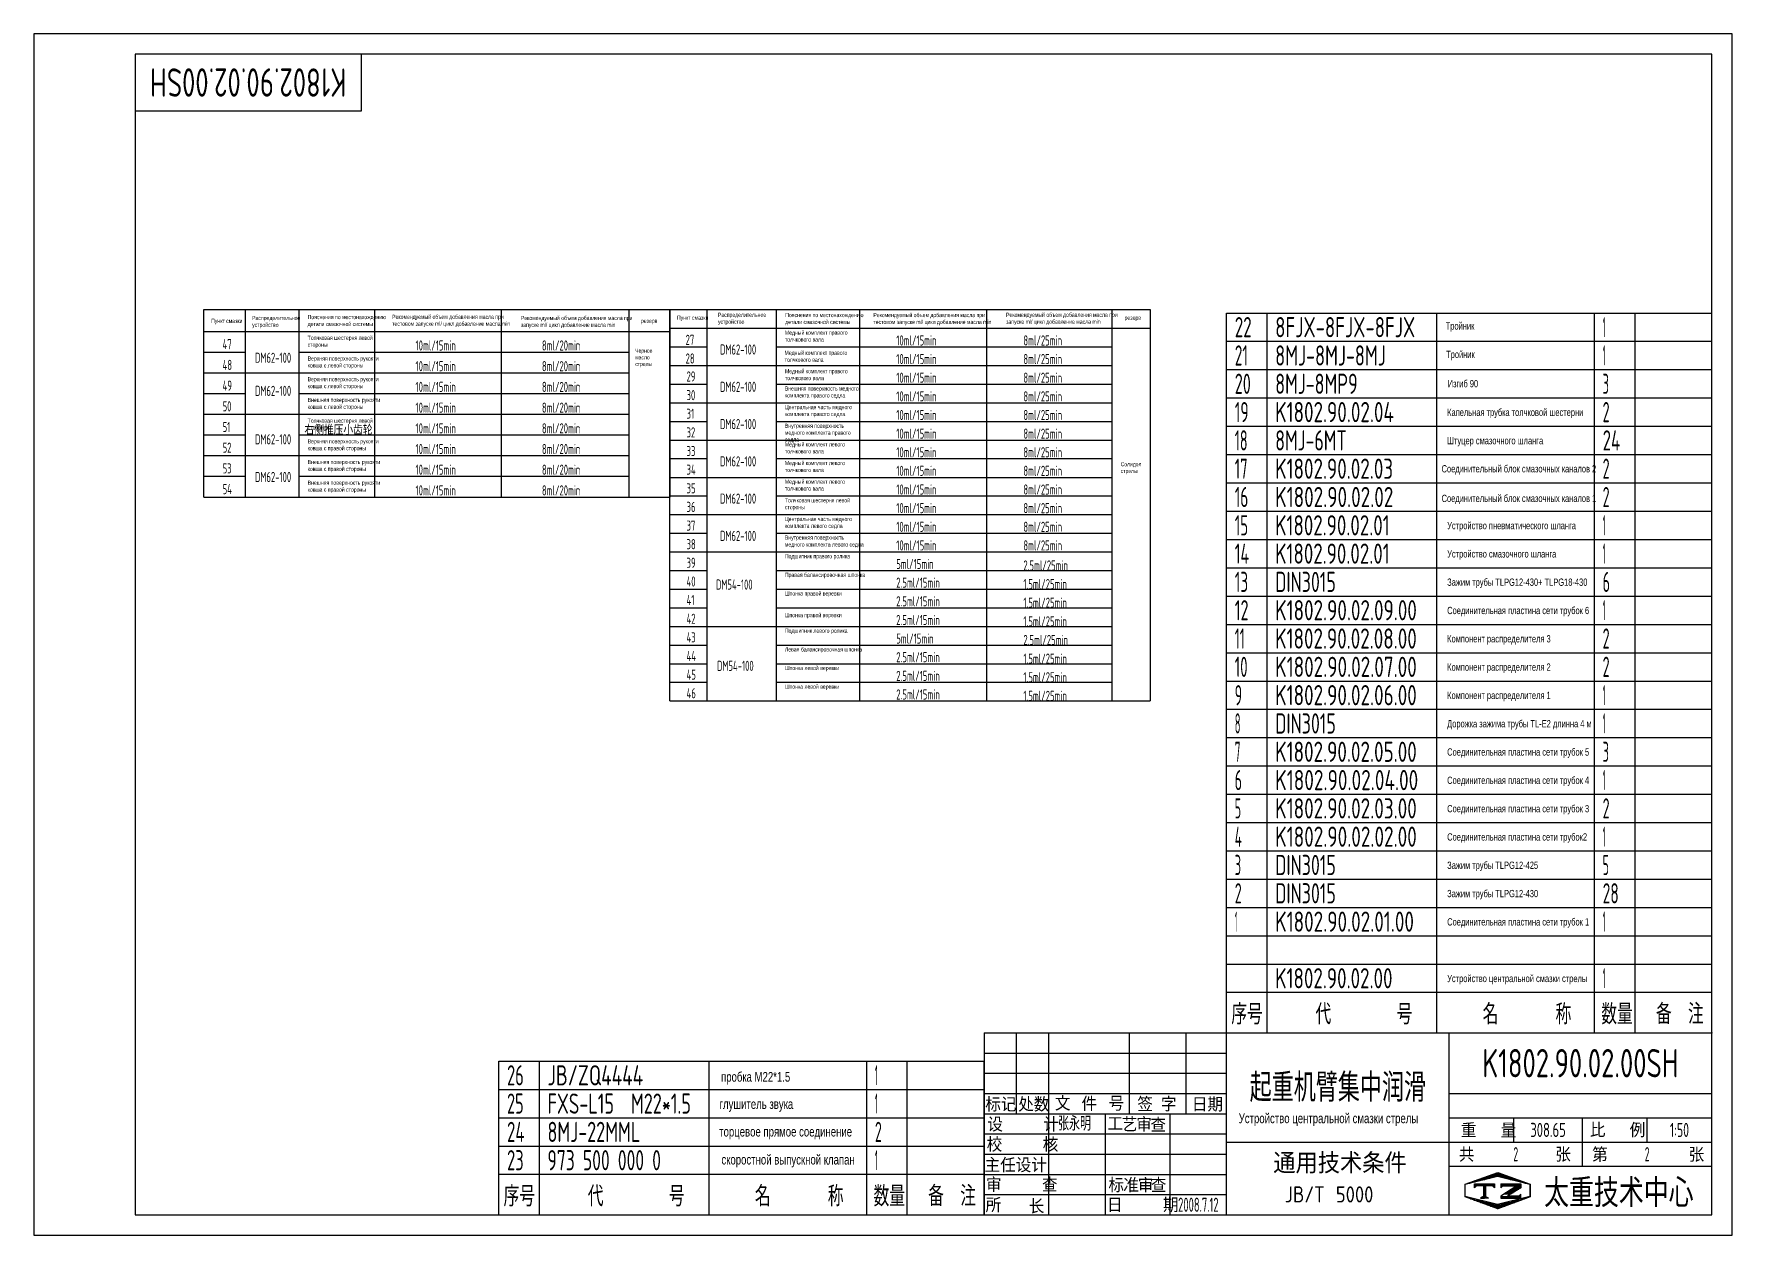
# Model space of a CAD drawing. Header units: millimetres. Extents: x 97 to 21097, y 66 to 14916.
import ezdxf
from ezdxf.enums import TextEntityAlignment as Align

# ---------------------------------------------------------------- set-up
doc = ezdxf.new("R2010")
doc.units = ezdxf.units.MM
doc.header["$LTSCALE"] = 500
doc.header["$MEASUREMENT"] = 0
doc.linetypes.add('F', pattern=[0.75, 0.5, -0.25])
for name, color, linetype in [('01', 7, 'Continuous'), ('02', 1, 'Continuous'), ('04', 2, 'F'), ('11', 3, 'Continuous'), ('THICK', 7, 'Continuous')]:
    doc.layers.add(name, color=color, linetype=linetype)
doc.styles.add('HZLIB', font='TXT', dxfattribs={"width": 0.8, "bigfont": 'hztxt.shx'})
doc.styles.get("Standard").update_dxf_attribs({"font": 'isocp', "width": 0.707, "bigfont": 'intecad.shx'})

msp = doc.modelspace()

# ---------------------------------------------------------------- texts
at = {"layer": '01', "attachment_point": 1}
for s, insert, char_height, width in [('{\\fArial|b0|i0|c204|p34;\\C3;Пункт смазки}', (2288, 11394), 51.2, 443.55), ('{\\fArial|b0|i0|c204|p34;\\C3;Распределительное устройство}', (2795, 11430), 51.2, 443.55), ('{\\fArial|b0|i0|c204|p34;\\C3;Пояснения по местонахождению детали смазочной системы}', (3482, 11441), 51.2, 790.39), ('{\\fArial|b0|i0|c204|p34;\\C3;Рекомендуемый объем добавления масла при тестовом запуске ml/ цикл добавление масла min}', (4527, 11444), 51.2, 1187.8), ('{\\fArial|b0|i0|c204|p34;\\C3;Рекомендуемый объем добавления масла при запуске ml/ цикл добавление масла min}', (6119, 11430), 51.2, 1116.68), ('{\\fArial|b0|i0|c204|p34;\\C3;резерв}', (7604, 11394), 51.2, 443.55), ('{\\fArial|b0|i0|c204|p34;\\C3;Пункт смазки}', (8049, 11433), 51.2, 443.55), ('{\\fArial|b0|i0|c204|p34;\\C3;Распределительное устройство}', (8556, 11469), 51.2, 443.55), ('{\\fArial|b0|i0|c204|p34;\\C3;Пояснения по местонахождению детали смазочной системы}', (9388, 11466), 51.2, 790.39), ('{\\fArial|b0|i0|c204|p34;\\C3;Рекомендуемый объем добавления масла при тестовом запуске ml/ цикл добавление масла min}', (10478, 11466), 51.2, 1187.8), ('{\\fArial|b0|i0|c204|p34;\\C3;Рекомендуемый объем добавления масла при запуске ml/ цикл добавление масла min}', (12119, 11469), 51.2, 1116.68), ('{\\fArial|b0|i0|c204|p34;\\C3;резерв}', (13585, 11433), 51.2, 443.55), ('{\\fArial|b0|i0|c204|p34;\\C3;Тройник}', (17556, 11351), 90, 1792.77), ('{\\fArial|b0|i0|c204|p34;\\C3;Толчковая шестерня левой стороны}', (3482, 11185), 51.2, 790.39), ('{\\fArial|b0|i0|c204|p34;\\C3;Медный комплект правого толчкового вала}', (9384, 11249), 51.2, 790.39), ('{\\fArial|b0|i0|c204|p34;\\C3;Верхняя поверхность рукояти ковша с левой стороны}', (3482, 10929), 51.2, 790.39), ('{\\fArial|b0|i0|c204|p34;\\C3;Черное масло стрелы}', (7533, 11026), 50, 286.99), ('{\\fArial|b0|i0|c204|p34;\\C3;Медный комплект правого толчкового вала}', (9380, 10999), 51.2, 790.39), ('{\\fArial|b0|i0|c204|p34;\\C3;Тройник}', (17561, 10999), 90, 1792.77), ('{\\fArial|b0|i0|c204|p34;\\C3;Медный комплект правого толчкового вала}', (9385, 10772), 51.2, 790.39), ('{\\fArial|b0|i0|c204|p34;\\C3;Верхняя поверхность рукояти ковша с левой стороны}', (3482, 10673), 51.2, 790.39), ('{\\fArial|b0|i0|c204|p34;\\C3;Внешняя поверхность медного комплекта правого седла}', (9384, 10558), 51.2, 790.39), ('{\\fArial|b0|i0|c204|p34;\\C3;Изгиб 90}', (17581, 10638), 90, 1792.77), ('{\\fArial|b0|i0|c204|p34;\\C3;Внешняя поверхность рукояти ковша с левой стороны}', (3482, 10417), 51.2, 790.39), ('{\\fArial|b0|i0|c204|p34;\\C3;Центральная часть медного комплекта правого седла}', (9384, 10328), 51.2, 790.39), ('{\\fArial|b0|i0|c204|p34;\\C3;Капельная трубка толчковой шестерни}', (17574, 10283), 90, 1792.77), ('{\\fArial|b0|i0|c204|p34;\\C3;Толчковая шестерня левой стороны}', (3482, 10161), 51.2, 790.39), ('{\\fArial|b0|i0|c204|p34;\\C3;Внутренняя поверхность медного комплекта правого седла}', (9384, 10097), 51.2, 790.39), ('{\\fArial|b0|i0|c204|p34;\\C3;Верхняя поверхность рукояти ковша с правой стороны}', (3482, 9905), 51.2, 790.39), ('{\\fArial|b0|i0|c204|p34;\\C3;Медный комплект левого толчкового вала}', (9384, 9867), 51.2, 790.39), ('{\\fArial|b0|i0|c204|p34;\\C3;Штуцер смазочного шланга}', (17574, 9933), 90, 1792.77), ('{\\fArial|b0|i0|c204|p34;\\C3;Внешняя поверхность рукояти ковша с правой стороны}', (3482, 9649), 51.2, 790.39), ('{\\fArial|b0|i0|c204|p34;\\C3;Медный комплект левого толчкового вала}', (9384, 9636), 51.2, 790.39), ('{\\fArial|b0|i0|c204|p34;\\C3;Солидол стрелы}', (13537, 9621), 50, 286.99), ('{\\fArial|b0|i0|c204|p34;\\C3;Соединительный блок смазочных каналов \\fArial|b0|i0|c0|p34;2}', (17505, 9585), 90, 1847.35), ('{\\fArial|b0|i0|c204|p34;\\C3;Внешняя поверхность рукояти ковша с правой стороны}', (3482, 9393), 51.2, 790.39), ('{\\fArial|b0|i0|c204|p34;\\C3;Медный комплект левого толчкового вала}', (9384, 9406), 51.2, 790.39), ('{\\fArial|b0|i0|c204|p34;\\C3;Толчковая шестерня левой стороны}', (9384, 9176), 51.2, 790.39), ('{\\fArial|b0|i0|c204|p34;\\C3;Соединительный блок смазочных каналов \\fArial|b0|i0|c0|p34;1}', (17505, 9219), 90, 1838.74), ('{\\fArial|b0|i0|c204|p34;\\C3;Центральная часть медного комплекта левого седла}', (9384, 8945), 51.2, 790.39), ('{\\fArial|b0|i0|c204|p34;\\C3;Устройство пневматического шланга}', (17574, 8883), 90, 1792.77), ('{\\fArial|b0|i0|c204|p34;\\C3;Внутренняя поверхность медного комплекта левого седла}', (9384, 8715), 51.2, 790.39), ('{\\fArial|b0|i0|c204|p34;\\C3;Подшипник правого ролика}', (9384, 8484), 51.2, 790.39), ('{\\fArial|b0|i0|c204|p34;\\C3;Устройство смазочного шланга}', (17574, 8533), 90, 1792.77), ('{\\fArial|b0|i0|c204|p34;\\C3;Правая балансировочная шпонка}', (9384, 8254), 51.2, 790.39), ('{\\fArial|b0|i0|c204|p34;\\C3;Шпонка правой веревки}', (9384, 8024), 51.2, 790.39), ('{\\fArial|b0|i0|c204|p34;\\C3;Зажим трубы TLPG12-430+ TLPG18-430}', (17574, 8183), 90, 1792.77), ('{\\fArial|b0|i0|c204|p34;\\C3;Соединительная пластина сети трубок 6}', (17574, 7833), 90, 1792.77), ('{\\fArial|b0|i0|c204|p34;\\C3;Шпонка правой веревки}', (9382, 7756), 51.2, 790.39), ('{\\fArial|b0|i0|c204|p34;\\C3;Подшипник левого ролика}', (9384, 7563), 51.2, 790.39), ('{\\fArial|b0|i0|c204|p34;\\C3;Компонент распределителя 3}', (17574, 7483), 90, 1792.77), ('{\\fArial|b0|i0|c204|p34;\\C3;Левая балансировочная шпонка}', (9384, 7332), 51.2, 790.39), ('{\\fArial|b0|i0|c204|p34;\\C3;Шпонка левой веревки}', (9384, 7102), 51.2, 790.39), ('{\\fArial|b0|i0|c204|p34;\\C3;Компонент распределителя 2}', (17574, 7133), 90, 1792.77), ('{\\fArial|b0|i0|c204|p34;\\C3;Шпонка левой веревки}', (9384, 6872), 51.2, 790.39), ('{\\fArial|b0|i0|c204|p34;\\C3;Компонент распределителя 1}', (17574, 6783), 90, 1792.77), ('{\\fArial|b0|i0|c204|p34;\\C3;Дорожка зажима трубы TL-E2 длинна 4 м}', (17574, 6433), 90, 1792.77), ('{\\fArial|b0|i0|c204|p34;\\C3;Соединительная пластина сети трубок 5}', (17574, 6083), 90, 1792.77), ('{\\fArial|b0|i0|c204|p34;\\C3;Соединительная пластина сети трубок \\fArial|b0|i0|c0|p34;4}', (17574, 5733), 90, 1792.77), ('{\\fArial|b0|i0|c204|p34;\\C3;Соединительная пластина сети трубок \\fArial|b0|i0|c0|p34;3}', (17574, 5383), 90, 1792.77), ('{\\fArial|b0|i0|c204|p34;\\C3;Соединительная пластина сети трубок\\fArial|b0|i0|c0|p34;2}', (17574, 5033), 90, 1792.77), ('{\\fArial|b0|i0|c204|p34;\\C3;Зажим трубы TLPG12-425}', (17574, 4683), 90, 1792.77), ('{\\fArial|b0|i0|c204|p34;\\C3;Зажим трубы TLPG12-430}', (17574, 4333), 90, 1792.77), ('{\\fArial|b0|i0|c204|p34;\\C3;Соединительная пластина сети трубок \\fArial|b0|i0|c0|p34;1}', (17574, 3983), 90, 1792.77), ('{\\fArial|b0|i0|c204|p34;\\C3;Устройство центральной смазки стрелы}', (17574, 3283), 90, 1792.77), ('{\\fArial|b0|i0|c204|p34;\\C3;пробка\\fArial|b0|i0|c0|p34; M22*1.5}', (8594, 2082), 120, 1792.77), ('{\\fArial|b0|i0|c204|p34;\\C3;глушитель звука}', (8575, 1745), 120, 1792.77), ('{\\fArial|b0|i0|c204|p34;\\C3;Устройство центральной смазки стрелы}', (14996, 1569), 120, 2256.48), ('{\\fArial|b0|i0|c204|p34;\\C3;торцевое прямое соединение}', (8571, 1404), 120, 1792.77), ('{\\fArial|b0|i0|c204|p34;\\C3;скоростной выпускной клапан}', (8599, 1058), 120, 1792.77)]:
    msp.add_mtext(s, dxfattribs=dict(at, insert=insert, char_height=char_height, width=width))
at = {"layer": '11', "width": 0.696351}
msp.add_text('K1802.90.02.00SH', height=350, rotation=180, dxfattribs=at).set_placement((3960, 14491), (1533, 14491), align=Align.FIT)
at = {"layer": '11'}
for s, height, width, p, p2 in [('22', 250, 0.639754, (14947, 11166), (15156, 11166)), ('8FJX-8FJX-8FJX', 250, 0.696342, (15447, 11166), (17179, 11166)), ('1', 250, 0.404, (19497, 11166), (19532, 11166)), ('21', 250, 0.623098, (14947, 10816), (15110, 10816)), ('8MJ-8MJ-8MJ', 250, 0.693561, (15447, 10816), (16815, 10816)), ('1', 250, 0.404, (19497, 10816), (19532, 10816)), ('20', 250, 0.636567, (14947, 10466), (15146, 10466)), ('8MJ-8MP9', 250, 0.689091, (15447, 10466), (16467, 10466)), ('3', 250, 0.527686, (19497, 10466), (19575, 10466)), ('19', 250, 0.612447, (14947, 10116), (15119, 10116)), ('K1802.90.02.04', 250, 0.694462, (15447, 10116), (16915, 10116)), ('2', 250, 0.562593, (19497, 10116), (19583, 10116)), ('18', 250, 0.606, (14947, 9766), (15106, 9766)), ('8MJ-6MT', 250, 0.686408, (15447, 9766), (16331, 9766)), ('24', 250, 0.641743, (19497, 9766), (19714, 9766)), ('17', 250, 0.606, (14947, 9416), (15106, 9416)), ('K1802.90.02.03', 250, 0.694375, (15447, 9416), (16905, 9416)), ('2', 250, 0.562593, (19497, 9416), (19583, 9416)), ('16', 250, 0.610556, (14947, 9066), (15115, 9066)), ('K1802.90.02.02', 250, 0.694403, (15447, 9066), (16908, 9066)), ('2', 250, 0.562593, (19497, 9066), (19583, 9066)), ('15', 250, 0.609833, (14947, 8716), (15113, 8716)), ('K1802.90.02.01', 250, 0.694001, (15447, 8716), (16862, 8716)), ('1', 250, 0.404, (19497, 8716), (19532, 8716)), ('14', 250, 0.614783, (14947, 8366), (15124, 8366)), ('K1802.90.02.01', 250, 0.694001, (15447, 8366), (16862, 8366)), ('1', 250, 0.404, (19497, 8366), (19532, 8366)), ('13', 250, 0.609833, (14947, 8016), (15113, 8016)), ('DIN3015', 250, 0.682851, (15447, 8016), (16197, 8016)), ('6', 250, 0.600695, (19497, 8016), (19587, 8016)), ('12', 250, 0.611465, (14947, 7666), (15117, 7666)), ('K1802.90.02.09.00', 250, 0.696461, (15447, 7666), (17199, 7666)), ('1', 250, 0.404, (19497, 7666), (19532, 7666)), ('11', 250, 0.582235, (14947, 7316), (15071, 7316)), ('K1802.90.02.08.00', 250, 0.696457, (15447, 7316), (17198, 7316)), ('2', 250, 0.562593, (19497, 7316), (19583, 7316)), ('10', 250, 0.606076, (14947, 6966), (15106, 6966)), ('K1802.90.02.07.00', 250, 0.696457, (15447, 6966), (17198, 6966)), ('2', 250, 0.562593, (19497, 6966), (19583, 6966)), ('9', 250, 0.579528, (14947, 6616), (15037, 6616)), ('K1802.90.02.06.00', 250, 0.696457, (15447, 6616), (17198, 6616)), ('1', 250, 0.404, (19497, 6616), (19532, 6616)), ('8', 250, 0.514182, (14947, 6266), (15018, 6266)), ('DIN3015', 250, 0.682851, (15447, 6266), (16197, 6266)), ('1', 250, 0.404, (19497, 6266), (19532, 6266)), ('7', 250, 0.514182, (14947, 5916), (15018, 5916)), ('K1802.90.02.05.00', 250, 0.696457, (15447, 5916), (17198, 5916)), ('3', 250, 0.527686, (19497, 5916), (19575, 5916)), ('6', 250, 0.600695, (14947, 5566), (15037, 5566)), ('K1802.90.02.04.00', 250, 0.696561, (15447, 5566), (17216, 5566)), ('1', 250, 0.404, (19497, 5566), (19532, 5566)), ('5', 250, 0.527686, (14947, 5216), (15025, 5216)), ('K1802.90.02.03.00', 250, 0.696457, (15447, 5216), (17198, 5216)), ('2', 250, 0.562593, (19497, 5216), (19583, 5216)), ('4', 250, 0.543846, (14947, 4866), (15035, 4866)), ('K1802.90.02.02.00', 250, 0.696457, (15447, 4866), (17198, 4866)), ('1', 250, 0.404, (19497, 4866), (19532, 4866)), ('3', 250, 0.527686, (14947, 4516), (15025, 4516)), ('DIN3015', 250, 0.682851, (15447, 4516), (16197, 4516)), ('5', 250, 0.527686, (19497, 4516), (19575, 4516)), ('2', 250, 0.562593, (14947, 4166), (15033, 4166)), ('DIN3015', 250, 0.682851, (15447, 4166), (16197, 4166)), ('28', 250, 0.636523, (19497, 4166), (19696, 4166)), ('1', 250, 0.404, (14947, 3816), (14982, 3816)), ('K1802.90.02.01.00', 250, 0.696244, (15447, 3816), (17163, 3816)), ('1', 250, 0.404, (19497, 3816), (19532, 3816)), ('K1802.90.02.00', 250, 0.694314, (15447, 3116), (16898, 3116)), ('1', 250, 0.404, (19497, 3116), (19532, 3116)), ('K1802.90.02.00SH', 350, 0.696351, (18008, 2016), (20435, 2016)), ('26', 250, 0.639213, (5947, 1916), (6155, 1916)), ('JB/ZQ4444', 250, 0.691518, (6447, 1916), (7631, 1916)), ('1', 250, 0.404, (10497, 1916), (10532, 1916)), ('起重机臂集中润滑', 350, 0.704779, (15131, 1714), (17313, 1714)), ('25', 250, 0.638783, (5947, 1566), (6153, 1566)), ('FXS-L15  M22*1.5', 250, 0.696594, (6447, 1566), (8222, 1566)), ('1', 250, 0.404, (10497, 1566), (10532, 1566)), ('24', 250, 0.641743, (5947, 1216), (6164, 1216)), ('8MJ-22MML', 250, 0.691053, (6447, 1216), (7596, 1216)), ('2', 250, 0.562593, (10497, 1216), (10583, 1216)), ('308.65', 175, 0.678271, (18603, 1278), (19041, 1278)), ('1:50', 175, 0.655288, (20329, 1278), (20565, 1278)), ('23', 250, 0.638783, (5947, 866), (6153, 866)), ('973 500 000 0', 250, 0.697162, (6447, 866), (7851, 866)), ('1', 250, 0.404, (10497, 866), (10532, 866)), ('2', 175, 0.562593, (18392, 978), (18452, 978)), ('2', 175, 0.562593, (20017, 978), (20077, 978)), ('2008.7.12', 175, 0.54839, (14247, 353), (14747, 353))]:
    msp.add_text(s, height=height, dxfattribs=dict(at, width=width)).set_placement(p, p2, align=Align.FIT)
at = {"layer": '11', "ltscale": 1.25, "width": 0.688115}
for s, p in [('47', (2430, 11018)), ('27', (8156, 11072)), ('10ml/15min', (10761, 11064)), ('8ml/25min', (12333, 11064)), ('DM62-100', (2830, 10850)), ('10ml/15min', (4816, 11002)), ('8ml/20min', (6379, 11002)), ('28', (8156, 10841)), ('DM62-100', (8581, 10952)), ('10ml/15min', (10761, 10834)), ('8ml/25min', (12333, 10834)), ('48', (2430, 10762)), ('10ml/15min', (4816, 10746)), ('8ml/20min', (6379, 10746)), ('29', (8168, 10619)), ('10ml/15min', (10761, 10604)), ('8ml/25min', (12333, 10604)), ('49', (2430, 10506)), ('DM62-100', (2830, 10441)), ('10ml/15min', (4816, 10490)), ('8ml/20min', (6379, 10490)), ('30', (8168, 10388)), ('DM62-100', (8581, 10491)), ('50', (2430, 10250)), ('10ml/15min', (4816, 10234)), ('8ml/20min', (6379, 10234)), ('10ml/15min', (10761, 10373)), ('8ml/25min', (12333, 10373)), ('51', (2430, 9994)), ('右侧推压小齿轮', (3442, 9959)), ('10ml/15min', (4816, 9978)), ('8ml/20min', (6379, 9978)), ('31', (8168, 10158)), ('DM62-100', (8581, 10030)), ('10ml/15min', (10761, 10143)), ('8ml/25min', (12333, 10143)), ('DM62-100', (2830, 9842)), ('32', (8168, 9927)), ('10ml/15min', (10761, 9912)), ('8ml/25min', (12333, 9912)), ('52', (2430, 9738)), ('10ml/15min', (4816, 9722)), ('8ml/20min', (6379, 9722)), ('33', (8168, 9697)), ('DM62-100', (8581, 9569)), ('10ml/15min', (10761, 9682)), ('8ml/25min', (12333, 9682)), ('53', (2430, 9482)), ('DM62-100', (2830, 9376)), ('10ml/15min', (4816, 9466)), ('8ml/20min', (6379, 9466)), ('34', (8168, 9467)), ('10ml/15min', (10761, 9452)), ('8ml/25min', (12333, 9452)), ('54', (2430, 9226)), ('10ml/15min', (4816, 9210)), ('8ml/20min', (6379, 9210)), ('35', (8168, 9236)), ('10ml/15min', (10761, 9221)), ('8ml/25min', (12333, 9221)), ('36', (8168, 9006)), ('DM62-100', (8581, 9109)), ('10ml/15min', (10761, 8991)), ('8ml/25min', (12333, 8991)), ('37', (8168, 8775)), ('10ml/15min', (10761, 8760)), ('8ml/25min', (12333, 8760)), ('38', (8168, 8545)), ('DM62-100', (8581, 8648)), ('10ml/15min', (10761, 8530)), ('8ml/25min', (12333, 8530)), ('39', (8168, 8315)), ('5ml/15min', (10761, 8300)), ('2.5ml/25min', (12333, 8282)), ('40', (8168, 8084)), ('2.5ml/15min', (10761, 8069)), ('DM54-100', (8531, 8046)), ('1.5ml/25min', (12333, 8052)), ('41', (8168, 7854)), ('2.5ml/15min', (10761, 7839)), ('1.5ml/25min', (12333, 7822)), ('42', (8168, 7623)), ('2.5ml/15min', (10761, 7608)), ('1.5ml/25min', (12333, 7591)), ('43', (8168, 7393)), ('5ml/15min', (10761, 7378)), ('2.5ml/25min', (12333, 7361)), ('44', (8168, 7163)), ('DM54-100', (8544, 7041)), ('2.5ml/15min', (10761, 7148)), ('1.5ml/25min', (12333, 7130)), ('45', (8168, 6932)), ('2.5ml/15min', (10761, 6917)), ('1.5ml/25min', (12333, 6900)), ('46', (8168, 6702)), ('2.5ml/15min', (10761, 6687)), ('1.5ml/25min', (12333, 6670))]:
    msp.add_text(s, height=125, dxfattribs=at).set_placement(p)

# ---------------------------------------------------------------- blocks, each defined once
blk = doc.blocks.new('*X114')
at = {"color": 0}
for p, q in [((122.34, 4.5), (123.72, 4.5)), ((122.82, 4.8), (123.24, 4.8))]:
    blk.add_line(p, q, dxfattribs=at)
blk = doc.blocks.new('*X113')
at = {"color": 0}
for p, q in [((120.53, 7.8), (125.53, 7.8)), ((120.53, 7.5), (125.53, 7.5)), ((120.53, 7.2), (120.79, 7.2)), ((125.27, 7.2), (125.53, 7.2))]:
    blk.add_line(p, q, dxfattribs=at)
blk = doc.blocks.new('*X112')
at = {"color": 0}
for p, q in [((119.8, 8.4), (120.72, 8.4)), ((120.66, 8.7), (121.92, 8.7)), ((121.52, 9), (123.12, 9)), ((122.38, 9.3), (124.32, 9.3)), ((123.24, 9.6), (125.52, 9.6)), ((124.1, 9.9), (128.52, 9.9)), ((124.97, 10.2), (127.67, 10.2)), ((125.83, 10.5), (126.82, 10.5)), ((127.02, 9.6), (129.37, 9.6)), ((128.22, 9.3), (130.22, 9.3)), ((129.42, 9), (131.07, 9)), ((130.62, 8.7), (131.92, 8.7)), ((131.82, 8.4), (132.77, 8.4)), ((118.22, 7.8), (118.32, 7.8)), ((118.22, 7.5), (118.27, 7.5)), ((118.22, 7.2), (118.27, 7.2)), ((118.22, 6.9), (118.27, 6.9)), ((118.22, 6.6), (118.27, 6.6)), ((118.22, 6.3), (118.27, 6.3)), ((118.22, 6), (118.27, 6)), ((118.22, 5.7), (118.27, 5.7)), ((118.22, 5.4), (118.27, 5.4)), ((118.22, 5.1), (118.27, 5.1)), ((118.22, 4.8), (118.27, 4.8)), ((118.79, 4.5), (119.42, 4.5)), ((118.94, 8.1), (119.52, 8.1)), ((119.61, 4.2), (120.62, 4.2)), ((131.92, 4.2), (132.95, 4.2)), ((133.02, 8.1), (133.62, 8.1)), ((133.12, 4.5), (133.76, 4.5)), ((134.22, 7.8), (134.32, 7.8)), ((134.27, 7.5), (134.32, 7.5)), ((134.27, 7.2), (134.32, 7.2)), ((134.27, 6.9), (134.32, 6.9)), ((134.27, 6.6), (134.32, 6.6)), ((134.27, 6.3), (134.32, 6.3)), ((134.27, 6), (134.32, 6)), ((134.27, 5.7), (134.32, 5.7)), ((134.27, 5.4), (134.32, 5.4)), ((134.27, 5.1), (134.32, 5.1)), ((134.27, 4.8), (134.32, 4.8)), ((120.43, 3.9), (121.82, 3.9)), ((121.26, 3.6), (123.02, 3.6)), ((122.08, 3.3), (124.22, 3.3)), ((122.91, 3), (125.42, 3)), ((123.73, 2.7), (128.89, 2.7)), ((124.55, 2.4), (128.07, 2.4)), ((125.38, 2.1), (127.26, 2.1)), ((126.2, 1.8), (126.45, 1.8)), ((127.12, 3), (129.7, 3)), ((128.32, 3.3), (130.51, 3.3)), ((129.52, 3.6), (131.32, 3.6)), ((130.72, 3.9), (132.14, 3.9))]:
    blk.add_line(p, q, dxfattribs=at)
blk = doc.blocks.new('*X115')
at = {"color": 0}
for p, q in [((127.06, 7.8), (132.06, 7.8)), ((127.06, 7.5), (132.06, 7.5)), ((127.06, 7.2), (127.32, 7.2)), ((127.84, 5.4), (129.64, 5.4)), ((128.3, 5.7), (130.1, 5.7)), ((128.77, 6), (130.57, 6)), ((129.23, 6.3), (131.04, 6.3)), ((129.7, 6.6), (131.51, 6.6)), ((130.16, 6.9), (131.98, 6.9)), ((130.62, 7.2), (132.06, 7.2))]:
    blk.add_line(p, q, dxfattribs=at)
blk = doc.blocks.new('*X116')
at = {"color": 0}
for p, q in [((127.06, 4.8), (132.06, 4.8)), ((127.06, 4.5), (132.06, 4.5)), ((131.84, 5.1), (132.06, 5.1))]:
    blk.add_line(p, q, dxfattribs=at)
blk = doc.blocks.new('headb')
at = {"layer": 'THICK'}
for p, q in [((-180, 45), (-180, 0)), ((-180, 45), (0, 45)), ((-172, 44.98), (-172, 45)), ((-172, 25), (-172, 45)), ((-164, 0), (-164, 45)), ((-144, 25), (-144, 45)), ((-130, 25), (-130, 45)), ((-120, 0), (-120, 45)), ((-65, 0), (-65, 45)), ((0, 0), (0, 45)), ((-180, 30), (-120, 30)), ((-65, 30), (0, 30)), ((-180, 25), (-120, 25)), ((-150, 0), (-150, 25)), ((-134, 0), (-134, 25)), ((-65, 24), (0, 24)), ((-49, 18), (-49, 24)), ((-32, 12), (-32, 24)), ((-16, 18), (-16, 24)), ((-120, 17.93), (-65, 17.93)), ((-65, 18), (0, 18)), ((-65, 12), (0, 12)), ((-180, 0), (0, 0))]:
    blk.add_line(p, q, dxfattribs=at)
at = {"layer": 'THICK', "color": 3}
for p, q in [((-180, 40), (-120, 40)), ((-180, 35), (-120, 35)), ((-180, 20), (-120, 20)), ((-180, 15), (-120, 15)), ((-180, 10), (-120, 10)), ((-61.04, 7.61), (-52.93, 10.43)), ((-60.99, 7.54), (-52.99, 9.54)), ((-52.99, 9.54), (-44.99, 7.54)), ((-52.93, 10.43), (-44.93, 7.61)), ((-180, 5), (-120, 5)), ((-61.04, 4.46), (-61.04, 7.61)), ((-52.93, 1.51), (-61.04, 4.46)), ((-60.99, 4.54), (-60.99, 7.54)), ((-52.99, 2.54), (-60.99, 4.54)), ((-58.73, 6.7), (-58.73, 7.7)), ((-58.73, 7.7), (-53.73, 7.7)), ((-58.23, 7.2), (-58.73, 6.7)), ((-54.23, 7.2), (-58.23, 7.2)), ((-56.23, 4.69), (-57.2, 4.08)), ((-56.45, 7.2), (-56.45, 4.46)), ((-56.23, 7.2), (-56.23, 4.46)), ((-56.23, 4.69), (-55.26, 4.08)), ((-55.98, 7.2), (-55.98, 4.46)), ((-53.73, 6.7), (-54.23, 7.2)), ((-53.73, 7.7), (-53.73, 6.7)), ((-44.99, 4.54), (-52.99, 2.54)), ((-44.93, 4.46), (-52.93, 1.51)), ((-52.2, 7.7), (-52.2, 6.7)), ((-52.2, 7.7), (-47.2, 7.7)), ((-52.2, 6.7), (-51.7, 7.2)), ((-48.26, 7.2), (-52.2, 4.65)), ((-52.2, 4.65), (-52.2, 4.08)), ((-51.7, 7.2), (-48.26, 7.2)), ((-49.76, 5.07), (-50.52, 4.58)), ((-47.7, 4.58), (-50.52, 4.58)), ((-47.2, 6.71), (-49.76, 5.07)), ((-47.2, 5.08), (-47.7, 4.58)), ((-47.2, 7.7), (-47.2, 6.7)), ((-47.2, 4.08), (-47.2, 5.08)), ((-44.99, 7.54), (-44.99, 4.54)), ((-44.93, 7.61), (-44.93, 4.46)), ((-57.2, 4.08), (-56.23, 4.08)), ((-55.26, 4.08), (-56.23, 4.08)), ((-52.2, 4.08), (-47.2, 4.08))]:
    blk.add_line(p, q, dxfattribs=at)
for name in ['*X112', '*X113', '*X114', '*X115', '*X116']:
    blk.add_blockref(name, (-179.26, -0.24), dxfattribs=at)
at = {"insert": (-161.72, 24.32), "char_height": 3.5, "width": 10.6801, "attachment_point": 1}
blk.add_mtext('张永明', dxfattribs=at)
at = {"layer": 'THICK', "color": 3}
for s, height, p in [('文', 3.5, (-160.55, 27.69)), ('件', 3.5, (-153.97, 27.57)), ('号', 3.5, (-147.27, 27.57)), ('标记', 3.5, (-175.84, 27.44)), ('处数', 3.5, (-167.69, 27.44)), ('日期', 3.5, (-124.75, 27.41)), ('工', 3.5, (-147.58, 22.5)), ('艺', 3.5, (-144.03, 22.5)), ('审', 3.5, (-140.42, 22.5)), ('查', 3.5, (-136.94, 22.36)), ('共          张', 3.5, (-48.72, 15.02)), ('第          张', 3.5, (-15.74, 15.02)), ('通用技术条件', 5, (-91.97, 12.99)), ('标', 3.5, (-147.32, 7.46)), ('准', 3.5, (-143.65, 7.46)), ('审', 3.5, (-140.04, 7.46)), ('查', 3.5, (-136.84, 7.46)), ('所', 3.5, (-177.7, 2.53)), ('长', 3.5, (-167.02, 2.21))]:
    blk.add_text(s, height=height, dxfattribs=at).set_placement(p, align=Align.MIDDLE)
for s, p in [('签 字', (-142.1, 25.56)), ('设     计', (-179.18, 20.57)), ('重   量', (-62.07, 19.09)), ('比   例', (-30.16, 19.17)), ('校     核', (-179.36, 15.59)), ('主任设计', (-179.87, 10.5)), ('审     查', (-179.54, 5.64)), ('日     期', (-149.6, 0.66))]:
    blk.add_text(s, height=3.5, dxfattribs=at).set_placement(p)
at = {"layer": 'THICK', "color": 3, "width": 0.8}
blk.add_text('太重技术中心', height=7, dxfattribs=at).set_placement((-41.48, 1.9))
at = {"layer": 'THICK', "color": 3, "style": 'HZLIB', "width": 0.8}
blk.add_text('JB/T 5000', height=4, dxfattribs=at).set_placement((-105.63, 3.05))
blk = doc.blocks.new('*U118', base_point=(251.96, 168.31))
at = {"layer": '01'}
for p, q in [((251.96, 168.31), (251.96, 182.31)), ((195.96, 168.31), (251.96, 168.31))]:
    blk.add_line(p, q, dxfattribs=at)
blk = doc.blocks.new('*U119')
at = {"layer": '01'}
for points in [[(415, 292), (25, 292)], [(25, 292), (25, 5)], [(415, 5), (415, 292)], [(25, 5), (415, 5)]]:
    blk.add_lwpolyline(points, dxfattribs=at)
at = {"layer": '02'}
for points in [[(420, 297), (0, 297)], [(0, 297), (0, 0)], [(420, 0), (420, 297)], [(0, 0), (420, 0)]]:
    blk.add_lwpolyline(points, dxfattribs=at)
blk = doc.blocks.new('*U120', base_point=(359.89, 98.08))
at = {"layer": '01'}
blk.add_line((239.89, 98.08), (239.89, 108.08), dxfattribs=at)
at = {"layer": '01', "color": 7}
for p, q in [((249.89, 98.08), (249.89, 108.08)), ((291.89, 98.08), (291.89, 108.08)), ((330.89, 98.08), (330.89, 108.08)), ((340.89, 98.08), (340.89, 108.08))]:
    blk.add_line(p, q, dxfattribs=at)
at = {"layer": 'THICK'}
for p, q in [((359.89, 108.08), (239.89, 108.08)), ((359.89, 98.08), (359.89, 108.08)), ((239.89, 98.08), (359.89, 98.08))]:
    blk.add_line(p, q, dxfattribs=at)
at = {"layer": '11', "width": 0.707}
for s, p in [('序号', (241.04, 100.17)), ('代        号', (261.87, 100.19)), ('名       称', (303.2, 100.18)), (' 数量', (330.53, 100.17)), ('备  注', (346.06, 100.24))]:
    blk.add_text(s, height=5, dxfattribs=at).set_placement(p)
blk = doc.blocks.new('*U121')
at = {"layer": '01'}
for p, q in [((0, -350), (0, 0)), ((6000, -350), (6000, 0))]:
    blk.add_line(p, q, dxfattribs=at)
at = {"layer": '02'}
for p, q in [((0, 0), (500, 0)), ((500, -350), (500, 0)), ((500, 0), (2600, 0)), ((2600, -350), (2600, 0)), ((2600, 0), (4550, 0)), ((4550, -350), (4550, 0)), ((4550, 0), (5050, 0)), ((5050, -350), (5050, 0)), ((5050, 0), (6000, 0))]:
    blk.add_line(p, q, dxfattribs=at)
blk = doc.blocks.new('*U122')
at = {"layer": '01'}
for p, q in [((0, -350), (0, 0)), ((6000, -350), (6000, 0))]:
    blk.add_line(p, q, dxfattribs=at)
at = {"layer": '02'}
for p, q in [((0, 0), (500, 0)), ((500, -350), (500, 0)), ((500, 0), (2600, 0)), ((2600, -350), (2600, 0)), ((2600, 0), (4550, 0)), ((4550, -350), (4550, 0)), ((4550, 0), (5050, 0)), ((5050, -350), (5050, 0)), ((5050, 0), (6000, 0))]:
    blk.add_line(p, q, dxfattribs=at)
blk = doc.blocks.new('*U123')
at = {"layer": '01'}
for p, q in [((0, -350), (0, 0)), ((6000, -350), (6000, 0))]:
    blk.add_line(p, q, dxfattribs=at)
at = {"layer": '02'}
for p, q in [((0, 0), (500, 0)), ((500, -350), (500, 0)), ((500, 0), (2600, 0)), ((2600, -350), (2600, 0)), ((2600, 0), (4550, 0)), ((4550, -350), (4550, 0)), ((4550, 0), (5050, 0)), ((5050, -350), (5050, 0)), ((5050, 0), (6000, 0))]:
    blk.add_line(p, q, dxfattribs=at)
blk = doc.blocks.new('*U124')
at = {"layer": '01'}
for p, q in [((0, -350), (0, 0)), ((6000, -350), (6000, 0))]:
    blk.add_line(p, q, dxfattribs=at)
at = {"layer": '02'}
for p, q in [((0, 0), (500, 0)), ((500, -350), (500, 0)), ((500, 0), (2600, 0)), ((2600, -350), (2600, 0)), ((2600, 0), (4550, 0)), ((4550, -350), (4550, 0)), ((4550, 0), (5050, 0)), ((5050, -350), (5050, 0)), ((5050, 0), (6000, 0))]:
    blk.add_line(p, q, dxfattribs=at)
blk = doc.blocks.new('*U125')
at = {"layer": '01'}
for p, q in [((0, -350), (0, 0)), ((6000, -350), (6000, 0))]:
    blk.add_line(p, q, dxfattribs=at)
at = {"layer": '02'}
for p, q in [((0, 0), (500, 0)), ((500, -350), (500, 0)), ((500, 0), (2600, 0)), ((2600, -350), (2600, 0)), ((2600, 0), (4550, 0)), ((4550, -350), (4550, 0)), ((4550, 0), (5050, 0)), ((5050, -350), (5050, 0)), ((5050, 0), (6000, 0))]:
    blk.add_line(p, q, dxfattribs=at)
blk = doc.blocks.new('*U126')
at = {"layer": '01'}
for p, q in [((0, -350), (0, 0)), ((6000, -350), (6000, 0))]:
    blk.add_line(p, q, dxfattribs=at)
at = {"layer": '02'}
for p, q in [((0, 0), (500, 0)), ((500, -350), (500, 0)), ((500, 0), (2600, 0)), ((2600, -350), (2600, 0)), ((2600, 0), (4550, 0)), ((4550, -350), (4550, 0)), ((4550, 0), (5050, 0)), ((5050, -350), (5050, 0)), ((5050, 0), (6000, 0))]:
    blk.add_line(p, q, dxfattribs=at)
blk = doc.blocks.new('*U127')
at = {"layer": '01'}
for p, q in [((0, -350), (0, 0)), ((6000, -350), (6000, 0))]:
    blk.add_line(p, q, dxfattribs=at)
at = {"layer": '02'}
for p, q in [((0, 0), (500, 0)), ((500, -350), (500, 0)), ((500, 0), (2600, 0)), ((2600, -350), (2600, 0)), ((2600, 0), (4550, 0)), ((4550, -350), (4550, 0)), ((4550, 0), (5050, 0)), ((5050, -350), (5050, 0)), ((5050, 0), (6000, 0))]:
    blk.add_line(p, q, dxfattribs=at)
blk = doc.blocks.new('*U128')
at = {"layer": '01'}
for p, q in [((0, -350), (0, 0)), ((6000, -350), (6000, 0))]:
    blk.add_line(p, q, dxfattribs=at)
at = {"layer": '02'}
for p, q in [((0, 0), (500, 0)), ((500, -350), (500, 0)), ((500, 0), (2600, 0)), ((2600, -350), (2600, 0)), ((2600, 0), (4550, 0)), ((4550, -350), (4550, 0)), ((4550, 0), (5050, 0)), ((5050, -350), (5050, 0)), ((5050, 0), (6000, 0))]:
    blk.add_line(p, q, dxfattribs=at)
blk = doc.blocks.new('*U129')
at = {"layer": '01'}
for p, q in [((0, -350), (0, 0)), ((6000, -350), (6000, 0))]:
    blk.add_line(p, q, dxfattribs=at)
at = {"layer": '02'}
for p, q in [((0, 0), (500, 0)), ((500, -350), (500, 0)), ((500, 0), (2600, 0)), ((2600, -350), (2600, 0)), ((2600, 0), (4550, 0)), ((4550, -350), (4550, 0)), ((4550, 0), (5050, 0)), ((5050, -350), (5050, 0)), ((5050, 0), (6000, 0))]:
    blk.add_line(p, q, dxfattribs=at)
blk = doc.blocks.new('*U130')
at = {"layer": '01'}
for p, q in [((0, -350), (0, 0)), ((6000, -350), (6000, 0))]:
    blk.add_line(p, q, dxfattribs=at)
at = {"layer": '02'}
for p, q in [((0, 0), (500, 0)), ((500, -350), (500, 0)), ((500, 0), (2600, 0)), ((2600, -350), (2600, 0)), ((2600, 0), (4550, 0)), ((4550, -350), (4550, 0)), ((4550, 0), (5050, 0)), ((5050, -350), (5050, 0)), ((5050, 0), (6000, 0))]:
    blk.add_line(p, q, dxfattribs=at)
blk = doc.blocks.new('*U131')
at = {"layer": '01'}
for p, q in [((0, -350), (0, 0)), ((6000, -350), (6000, 0))]:
    blk.add_line(p, q, dxfattribs=at)
at = {"layer": '02'}
for p, q in [((0, 0), (500, 0)), ((500, -350), (500, 0)), ((500, 0), (2600, 0)), ((2600, -350), (2600, 0)), ((2600, 0), (4550, 0)), ((4550, -350), (4550, 0)), ((4550, 0), (5050, 0)), ((5050, -350), (5050, 0)), ((5050, 0), (6000, 0))]:
    blk.add_line(p, q, dxfattribs=at)
blk = doc.blocks.new('*U132')
at = {"layer": '01'}
for p, q in [((0, -350), (0, 0)), ((6000, -350), (6000, 0))]:
    blk.add_line(p, q, dxfattribs=at)
at = {"layer": '02'}
for p, q in [((0, 0), (500, 0)), ((500, -350), (500, 0)), ((500, 0), (2600, 0)), ((2600, -350), (2600, 0)), ((2600, 0), (4550, 0)), ((4550, -350), (4550, 0)), ((4550, 0), (5050, 0)), ((5050, -350), (5050, 0)), ((5050, 0), (6000, 0))]:
    blk.add_line(p, q, dxfattribs=at)
blk = doc.blocks.new('*U133')
at = {"layer": '01'}
for p, q in [((0, -350), (0, 0)), ((6000, -350), (6000, 0))]:
    blk.add_line(p, q, dxfattribs=at)
at = {"layer": '02'}
for p, q in [((0, 0), (500, 0)), ((500, -350), (500, 0)), ((500, 0), (2600, 0)), ((2600, -350), (2600, 0)), ((2600, 0), (4550, 0)), ((4550, -350), (4550, 0)), ((4550, 0), (5050, 0)), ((5050, -350), (5050, 0)), ((5050, 0), (6000, 0))]:
    blk.add_line(p, q, dxfattribs=at)
blk = doc.blocks.new('*U134')
at = {"layer": '01'}
for p, q in [((0, -350), (0, 0)), ((6000, -350), (6000, 0))]:
    blk.add_line(p, q, dxfattribs=at)
at = {"layer": '02'}
for p, q in [((0, 0), (500, 0)), ((500, -350), (500, 0)), ((500, 0), (2600, 0)), ((2600, -350), (2600, 0)), ((2600, 0), (4550, 0)), ((4550, -350), (4550, 0)), ((4550, 0), (5050, 0)), ((5050, -350), (5050, 0)), ((5050, 0), (6000, 0))]:
    blk.add_line(p, q, dxfattribs=at)
blk = doc.blocks.new('*U135')
at = {"layer": '01'}
for p, q in [((0, -350), (0, 0)), ((6000, -350), (6000, 0))]:
    blk.add_line(p, q, dxfattribs=at)
at = {"layer": '02'}
for p, q in [((0, 0), (500, 0)), ((500, -350), (500, 0)), ((500, 0), (2600, 0)), ((2600, -350), (2600, 0)), ((2600, 0), (4550, 0)), ((4550, -350), (4550, 0)), ((4550, 0), (5050, 0)), ((5050, -350), (5050, 0)), ((5050, 0), (6000, 0))]:
    blk.add_line(p, q, dxfattribs=at)
blk = doc.blocks.new('*U136')
at = {"layer": '01'}
for p, q in [((0, -350), (0, 0)), ((6000, -350), (6000, 0))]:
    blk.add_line(p, q, dxfattribs=at)
at = {"layer": '02'}
for p, q in [((0, 0), (500, 0)), ((500, -350), (500, 0)), ((500, 0), (2600, 0)), ((2600, -350), (2600, 0)), ((2600, 0), (4550, 0)), ((4550, -350), (4550, 0)), ((4550, 0), (5050, 0)), ((5050, -350), (5050, 0)), ((5050, 0), (6000, 0))]:
    blk.add_line(p, q, dxfattribs=at)
blk = doc.blocks.new('*U137')
at = {"layer": '01'}
for p, q in [((0, -350), (0, 0)), ((6000, -350), (6000, 0))]:
    blk.add_line(p, q, dxfattribs=at)
at = {"layer": '02'}
for p, q in [((0, 0), (500, 0)), ((500, -350), (500, 0)), ((500, 0), (2600, 0)), ((2600, -350), (2600, 0)), ((2600, 0), (4550, 0)), ((4550, -350), (4550, 0)), ((4550, 0), (5050, 0)), ((5050, -350), (5050, 0)), ((5050, 0), (6000, 0))]:
    blk.add_line(p, q, dxfattribs=at)
blk = doc.blocks.new('*U138')
at = {"layer": '01'}
for p, q in [((0, -350), (0, 0)), ((6000, -350), (6000, 0))]:
    blk.add_line(p, q, dxfattribs=at)
at = {"layer": '02'}
for p, q in [((0, 0), (500, 0)), ((500, -350), (500, 0)), ((500, 0), (2600, 0)), ((2600, -350), (2600, 0)), ((2600, 0), (4550, 0)), ((4550, -350), (4550, 0)), ((4550, 0), (5050, 0)), ((5050, -350), (5050, 0)), ((5050, 0), (6000, 0))]:
    blk.add_line(p, q, dxfattribs=at)
blk = doc.blocks.new('*U139')
at = {"layer": '01'}
for p, q in [((0, -350), (0, 0)), ((6000, -350), (6000, 0))]:
    blk.add_line(p, q, dxfattribs=at)
at = {"layer": '02'}
for p, q in [((0, 0), (500, 0)), ((500, -350), (500, 0)), ((500, 0), (2600, 0)), ((2600, -350), (2600, 0)), ((2600, 0), (4550, 0)), ((4550, -350), (4550, 0)), ((4550, 0), (5050, 0)), ((5050, -350), (5050, 0)), ((5050, 0), (6000, 0))]:
    blk.add_line(p, q, dxfattribs=at)
blk = doc.blocks.new('*U140')
at = {"layer": '01'}
for p, q in [((0, -350), (0, 0)), ((6000, -350), (6000, 0))]:
    blk.add_line(p, q, dxfattribs=at)
at = {"layer": '02'}
for p, q in [((0, 0), (500, 0)), ((500, -350), (500, 0)), ((500, 0), (2600, 0)), ((2600, -350), (2600, 0)), ((2600, 0), (4550, 0)), ((4550, -350), (4550, 0)), ((4550, 0), (5050, 0)), ((5050, -350), (5050, 0)), ((5050, 0), (6000, 0))]:
    blk.add_line(p, q, dxfattribs=at)
blk = doc.blocks.new('*U141')
at = {"layer": '01'}
for p, q in [((0, -350), (0, 0)), ((6000, -350), (6000, 0))]:
    blk.add_line(p, q, dxfattribs=at)
at = {"layer": '02'}
for p, q in [((0, 0), (500, 0)), ((500, -350), (500, 0)), ((500, 0), (2600, 0)), ((2600, -350), (2600, 0)), ((2600, 0), (4550, 0)), ((4550, -350), (4550, 0)), ((4550, 0), (5050, 0)), ((5050, -350), (5050, 0)), ((5050, 0), (6000, 0))]:
    blk.add_line(p, q, dxfattribs=at)
blk = doc.blocks.new('*U142')
at = {"layer": '01'}
for p, q in [((0, -350), (0, 0)), ((6000, -350), (6000, 0))]:
    blk.add_line(p, q, dxfattribs=at)
at = {"layer": '02'}
for p, q in [((0, 0), (500, 0)), ((500, -350), (500, 0)), ((500, 0), (2600, 0)), ((2600, -350), (2600, 0)), ((2600, 0), (4550, 0)), ((4550, -350), (4550, 0)), ((4550, 0), (5050, 0)), ((5050, -350), (5050, 0)), ((5050, 0), (6000, 0))]:
    blk.add_line(p, q, dxfattribs=at)
blk = doc.blocks.new('*U143')
at = {"layer": '01'}
for p, q in [((0, -350), (0, 0)), ((6000, -350), (6000, 0))]:
    blk.add_line(p, q, dxfattribs=at)
at = {"layer": '02'}
for p, q in [((0, 0), (500, 0)), ((500, -350), (500, 0)), ((500, 0), (2600, 0)), ((2600, -350), (2600, 0)), ((2600, 0), (4550, 0)), ((4550, -350), (4550, 0)), ((4550, 0), (5050, 0)), ((5050, -350), (5050, 0)), ((5050, 0), (6000, 0))]:
    blk.add_line(p, q, dxfattribs=at)
blk = doc.blocks.new('*U144')
at = {"layer": '01'}
for p, q in [((0, -350), (0, 0)), ((0, 0), (500, 0)), ((500, 0), (2600, 0)), ((2600, 0), (4550, 0)), ((4550, 0), (5050, 0)), ((5050, 0), (6000, 0)), ((6000, -350), (6000, 0))]:
    blk.add_line(p, q, dxfattribs=at)
at = {"layer": '02'}
for p, q in [((500, -350), (500, 0)), ((2600, -350), (2600, 0)), ((4550, -350), (4550, 0)), ((5050, -350), (5050, 0))]:
    blk.add_line(p, q, dxfattribs=at)
blk = doc.blocks.new('*U145', base_point=(359.89, 98.08))
at = {"layer": '01'}
blk.add_line((239.89, 98.08), (239.89, 108.08), dxfattribs=at)
at = {"layer": '01', "color": 7}
for p, q in [((249.89, 98.08), (249.89, 108.08)), ((291.89, 98.08), (291.89, 108.08)), ((330.89, 98.08), (330.89, 108.08)), ((340.89, 98.08), (340.89, 108.08))]:
    blk.add_line(p, q, dxfattribs=at)
at = {"layer": 'THICK'}
for p, q in [((359.89, 108.08), (239.89, 108.08)), ((359.89, 98.08), (359.89, 108.08)), ((239.89, 98.08), (359.89, 98.08))]:
    blk.add_line(p, q, dxfattribs=at)
at = {"layer": '11', "width": 0.707}
for s, p in [('序号', (241.04, 100.17)), ('代        号', (261.87, 100.19)), ('名       称', (303.2, 100.18)), (' 数量', (330.53, 100.17)), ('备  注', (346.06, 100.24))]:
    blk.add_text(s, height=5, dxfattribs=at).set_placement(p)
blk = doc.blocks.new('*U146')
at = {"layer": '01'}
for p, q in [((0, -350), (0, 0)), ((6000, -350), (6000, 0))]:
    blk.add_line(p, q, dxfattribs=at)
at = {"layer": '02'}
for p, q in [((0, 0), (500, 0)), ((500, -350), (500, 0)), ((500, 0), (2600, 0)), ((2600, -350), (2600, 0)), ((2600, 0), (4550, 0)), ((4550, -350), (4550, 0)), ((4550, 0), (5050, 0)), ((5050, -350), (5050, 0)), ((5050, 0), (6000, 0))]:
    blk.add_line(p, q, dxfattribs=at)
blk = doc.blocks.new('*U147')
at = {"layer": '01'}
for p, q in [((0, -350), (0, 0)), ((6000, -350), (6000, 0))]:
    blk.add_line(p, q, dxfattribs=at)
at = {"layer": '02'}
for p, q in [((0, 0), (500, 0)), ((500, -350), (500, 0)), ((500, 0), (2600, 0)), ((2600, -350), (2600, 0)), ((2600, 0), (4550, 0)), ((4550, -350), (4550, 0)), ((4550, 0), (5050, 0)), ((5050, -350), (5050, 0)), ((5050, 0), (6000, 0))]:
    blk.add_line(p, q, dxfattribs=at)
blk = doc.blocks.new('*U148')
at = {"layer": '01'}
for p, q in [((0, -350), (0, 0)), ((6000, -350), (6000, 0))]:
    blk.add_line(p, q, dxfattribs=at)
at = {"layer": '02'}
for p, q in [((0, 0), (500, 0)), ((500, -350), (500, 0)), ((500, 0), (2600, 0)), ((2600, -350), (2600, 0)), ((2600, 0), (4550, 0)), ((4550, -350), (4550, 0)), ((4550, 0), (5050, 0)), ((5050, -350), (5050, 0)), ((5050, 0), (6000, 0))]:
    blk.add_line(p, q, dxfattribs=at)
blk = doc.blocks.new('*U149')
at = {"layer": '01'}
for p, q in [((0, -350), (0, 0)), ((0, 0), (500, 0)), ((500, 0), (2600, 0)), ((2600, 0), (4550, 0)), ((4550, 0), (5050, 0)), ((5050, 0), (6000, 0)), ((6000, -350), (6000, 0))]:
    blk.add_line(p, q, dxfattribs=at)
at = {"layer": '02'}
for p, q in [((500, -350), (500, 0)), ((2600, -350), (2600, 0)), ((4550, -350), (4550, 0)), ((5050, -350), (5050, 0))]:
    blk.add_line(p, q, dxfattribs=at)

# ---------------------------------------------------------------- linework, layer by layer
at = {"layer": '01', "color": 7, "linetype": 'Continuous', "ltscale": 1.25}
for p, q in [((2199, 9191), (2199, 11508)), ((2199, 11508), (7960, 11508)), ((7960, 11508), (13900, 11508)), ((7960, 6670), (7960, 11508)), ((13900, 11508), (13900, 6670)), ((2199, 11239), (7960, 11239)), ((7960, 11278), (13900, 11278)), ((2199, 9191), (7960, 9191)), ((2199, 9191), (7455, 9191)), ((7960, 6670), (8421, 6670)), ((8421, 6670), (13900, 6670))]:
    msp.add_line(p, q, dxfattribs=at)
at = {"layer": '01'}
for p in [(20847, 2566), (11847, 316)]:
    msp.add_point(p, dxfattribs=at)
at = {"layer": '02', "color": 1, "linetype": 'Continuous', "ltscale": 1.25}
for p, q in [((2711, 9191), (2711, 11508)), ((3372, 11508), (3372, 9191)), ((4309, 11508), (4309, 9191)), ((5873, 11508), (5873, 9191)), ((7455, 11508), (7455, 9191)), ((8421, 6670), (8421, 11508)), ((9274, 11508), (9274, 6670)), ((10305, 11508), (10305, 6670)), ((11877, 11508), (11877, 6670)), ((13425, 11508), (13425, 6670)), ((2199, 11239), (7455, 11239)), ((2199, 10983), (2711, 10983)), ((3372, 10983), (7455, 10983)), ((7960, 11047), (8421, 11047)), ((9274, 11047), (13425, 11047)), ((2199, 10727), (2711, 10727)), ((2711, 10727), (7455, 10727)), ((7960, 10817), (13425, 10817)), ((7960, 10817), (13425, 10817)), ((7960, 10586), (8421, 10586)), ((9274, 10586), (13425, 10586)), ((2199, 10471), (2711, 10471)), ((3372, 10471), (7455, 10471)), ((7960, 10356), (8421, 10356)), ((8421, 10356), (13425, 10356)), ((2199, 10215), (7455, 10215)), ((7960, 10126), (8421, 10126)), ((9274, 10126), (13425, 10126)), ((2199, 9959), (2711, 9959)), ((3372, 9959), (7455, 9959)), ((7960, 9895), (13425, 9895)), ((2199, 9703), (2711, 9703)), ((2711, 9703), (7455, 9703)), ((7960, 9665), (8421, 9665)), ((7960, 9665), (8421, 9665)), ((9274, 9665), (13425, 9665)), ((9274, 9665), (13425, 9665)), ((2199, 9447), (2711, 9447)), ((3372, 9447), (7455, 9447)), ((7960, 9434), (8421, 9434)), ((8421, 9434), (13425, 9434)), ((7960, 9204), (8421, 9204)), ((9274, 9204), (13425, 9204)), ((7960, 8974), (13425, 8974)), ((7960, 8743), (8421, 8743)), ((9274, 8743), (13425, 8743)), ((7960, 8513), (8421, 8513)), ((8421, 8513), (13425, 8513)), ((7960, 8282), (8421, 8282)), ((9274, 8282), (13425, 8282)), ((7960, 8052), (8421, 8052)), ((9274, 8052), (13425, 8052)), ((7960, 7822), (8421, 7822)), ((9274, 7822), (13425, 7822)), ((7960, 7591), (8421, 7591)), ((8421, 7591), (13425, 7591)), ((7960, 7361), (8421, 7361)), ((9274, 7361), (13425, 7361)), ((7960, 7130), (8421, 7130)), ((9274, 7130), (13425, 7130)), ((7960, 6900), (8421, 6900)), ((9274, 6900), (13425, 6900))]:
    msp.add_line(p, q, dxfattribs=at)
at = {"layer": '11', "ltscale": 1.25}
for p, q in [((2199, 11508), (7960, 11508)), ((7960, 11508), (7960, 9191)), ((2199, 9191), (2711, 9191))]:
    msp.add_line(p, q, dxfattribs=at)

# ---------------------------------------------------------------- block references
at = {"xscale": 50, "yscale": 50, "zscale": 50}
for name, p in [('*U120', (20847, 2566)), ('headb', (20847, 316)), ('*U145', (11847, 316))]:
    msp.add_blockref(name, p, dxfattribs=at)
at = {"layer": '01', "xscale": 50, "yscale": 50, "zscale": 50}
msp.add_blockref('*U119', (97, 66), dxfattribs=at)
at = {"layer": '01'}
for name, p in [('*U144', (14847, 11466)), ('*U143', (14847, 11116)), ('*U142', (14847, 10766)), ('*U141', (14847, 10416)), ('*U140', (14847, 10066)), ('*U139', (14847, 9716)), ('*U138', (14847, 9366)), ('*U137', (14847, 9016)), ('*U136', (14847, 8666)), ('*U135', (14847, 8316)), ('*U134', (14847, 7966)), ('*U133', (14847, 7616)), ('*U132', (14847, 7266)), ('*U131', (14847, 6916)), ('*U130', (14847, 6566)), ('*U129', (14847, 6216)), ('*U128', (14847, 5866)), ('*U127', (14847, 5516)), ('*U126', (14847, 5166)), ('*U125', (14847, 4816)), ('*U124', (14847, 4466)), ('*U123', (14847, 4116)), ('*U122', (14847, 3766)), ('*U121', (14847, 3416)), ('*U149', (5847, 2216)), ('*U148', (5847, 1866)), ('*U147', (5847, 1516)), ('*U146', (5847, 1166))]:
    msp.add_blockref(name, p, dxfattribs=at)
at = {"layer": '04', "xscale": 50.00000000000045, "yscale": 50, "zscale": 50}
msp.add_blockref('*U118', (4147, 13966), dxfattribs=at)

msp.set_redraw_order([(e.dxf.handle, doc.entitydb.next_handle()) for e in msp.query("TEXT MTEXT ATTDEF DIMENSION ARC_DIMENSION")])  # texts and dimensions are drawn at this point

doc.saveas('drawing.dxf')
